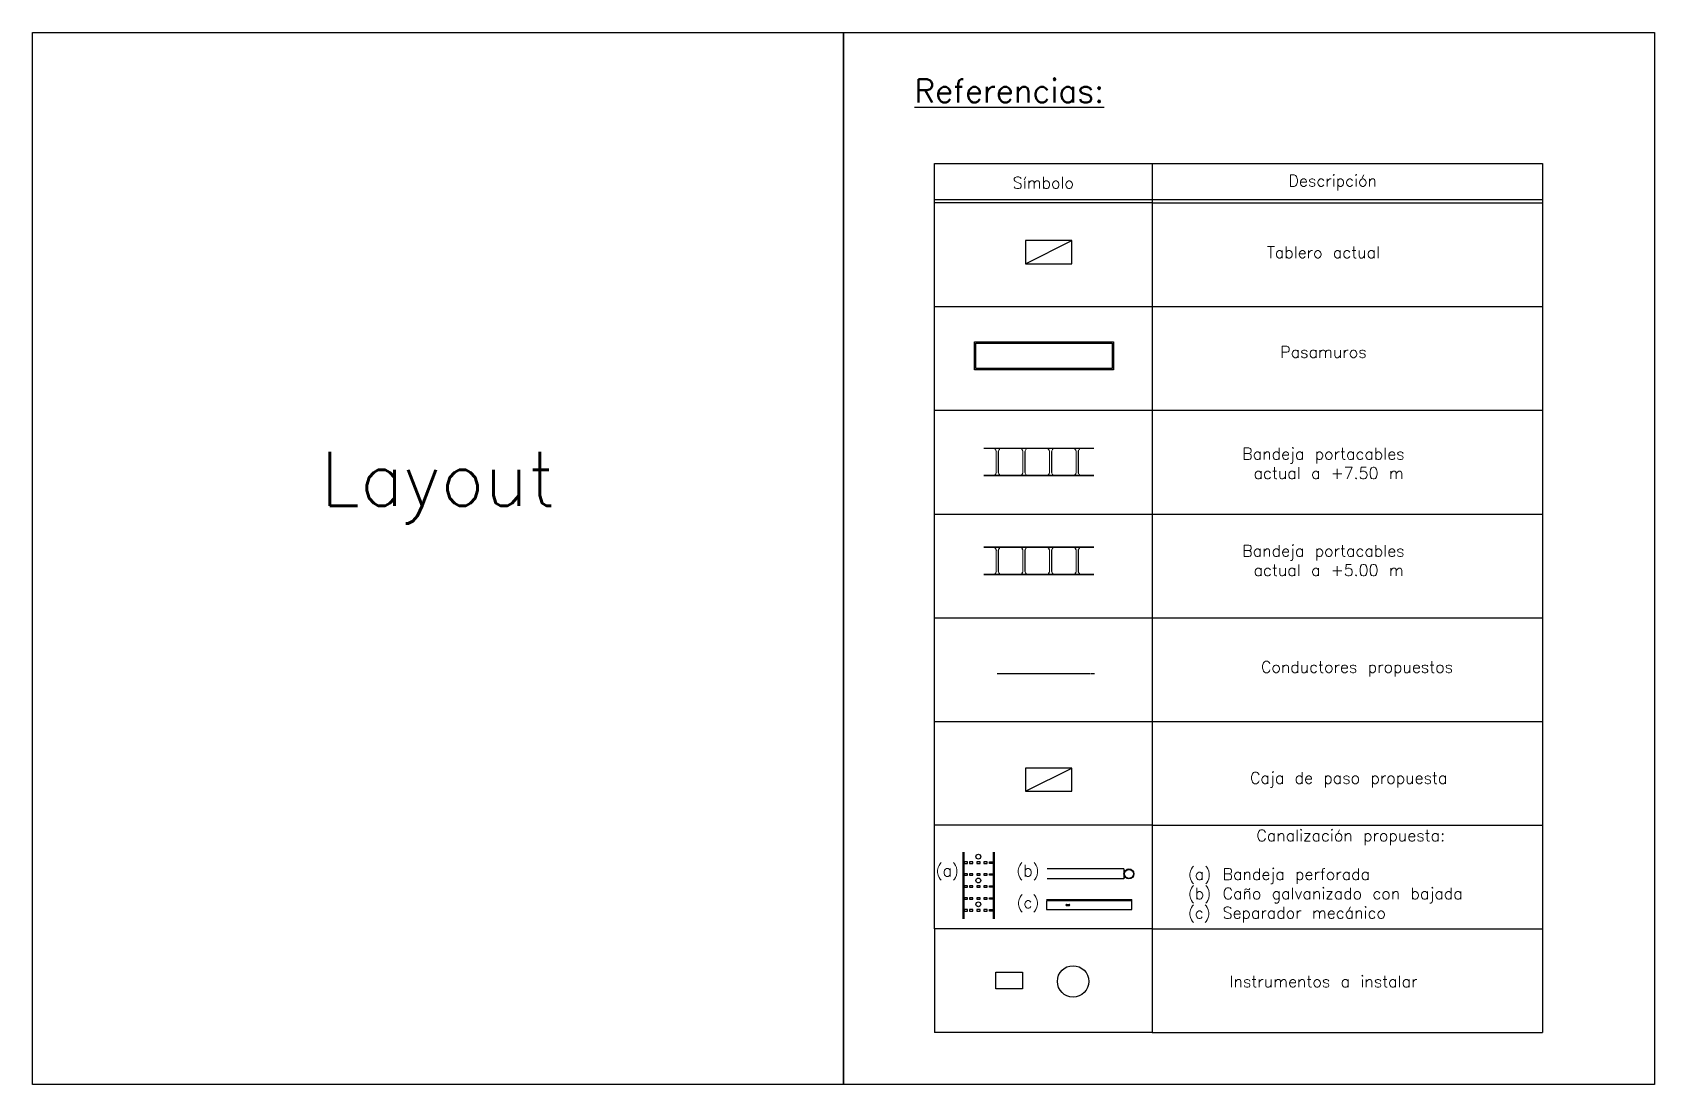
# Model space of a CAD drawing. Header units: inches. Extents: x 0 to 1653726, y 64327 to 706615.
# Drawn here: x 1652238.2 to 1652588.2, y 706388.2 to 706615.2 of the extents above; entities that cross this region are included whole.
import ezdxf

# ---------------------------------------------------------------- set-up
doc = ezdxf.new("R2010")
doc.units = ezdxf.units.IN
doc.header["$MEASUREMENT"] = 0
doc.linetypes.add('1 PULG', pattern=[10, 10, 0])
doc.layers.add('Bandeja + 5.00 m', color=100, linetype='Continuous', lineweight=0)
doc.layers.add('Bandeja +7.50 m', color=5, linetype='Continuous', lineweight=0)
for name, color, linetype in [('Canalización nueva', 6, 'Continuous'), ('Conductor nuevo', 1, '1 PULG'), ('Instrumento nuevo', 1, 'Continuous'), ('Pasamuros', 4, 'Continuous'), ('Tablero actual', 4, 'Continuous'), ('Tablero nuevo', 6, 'Continuous')]:
    doc.layers.add(name, color=color, linetype=linetype)
doc.styles.add('FB', font='txt.shx')

msp = doc.modelspace()

# ---------------------------------------------------------------- texts
at = {"attachment_point": 5, "style": 'FB'}
for s, width, gutter_width, heights, insert, char_height in [('{\\LReferencias:}', 175.0005, 12.5, [0], (1652448.96, 706602.62), 5), ('Símbolo', 175.0005, 12.5, [0], (1652456.32, 706582.79), 2.5), ('Descripción', 175.0005, 12.5, [0], (1652518.76, 706582.81), 2.5), ('Tablero actual', 175.0005, 12.5, [0], (1652516.76, 706567.77), 2.5), ('Pasamuros', 175.0005, 12.5, [2.5], (1652516.76, 706546.27), 2.5), ('Layout', 203.1178, 14.51, [0], (1652325.76, 706516.98), 11.607), ('Bandeja portacables\\P actual a +7.50 m ', 175.0005, 12.5, [0], (1652516.76, 706522.23), 2.5), ('Bandeja portacables\\P actual a +5.00 m', 175.0005, 12.5, [0], (1652516.76, 706501.29), 2.5), ('Conductores propuestos ', 175.0005, 12.5, [0], (1652524.01, 706477.91), 2.5), ('Caja de paso propuesta', 175.0005, 12.5, [0], (1652522.21, 706453.97), 2.5), ('Canalización propuesta:\\P\\P\\pxi-3,l4,ql,t4;(a)^IBandeja perforada\\P(b)^ICaño galvanizado con bajada\\P(c)^ISeparador mecánico', 75.2766, 12.5, [0], (1652522.64, 706433.2), 2.5), ('(a)', 6.1757, 12.5, [0], (1652435.59, 706433.97), 2.5), ('(b)', 6.1757, 12.5, [0], (1652453, 706433.97), 2.5), ('(c)', 6.1757, 12.5, [0], (1652453, 706427.09), 2.5), ('Instrumentos a instalar', 175.0005, 12.5, [0], (1652516.76, 706410.46), 2.5)]:
    msp.add_mtext_dynamic_manual_height_columns(s, width=width, gutter_width=gutter_width, heights=heights, dxfattribs=dict(at, insert=insert, char_height=char_height))

# ---------------------------------------------------------------- linework, layer by layer
for p, q in [((1652432.84, 706578.46), (1652432.84, 706586.96)), ((1652432.84, 706586.96), (1652564.04, 706586.96)), ((1652479.83, 706586.96), (1652479.83, 706444.19)), ((1652479.83, 706586.96), (1652479.83, 706556.08)), ((1652564.04, 706586.96), (1652564.04, 706421.81)), ((1652432.84, 706578.46), (1652432.84, 706579.21)), ((1652432.84, 706579.21), (1652564.04, 706579.21)), ((1652432.84, 706421.81), (1652432.84, 706578.46)), ((1652479.83, 706578.46), (1652432.84, 706578.46)), ((1652479.83, 706578.46), (1652479.83, 706556.08)), ((1652479.83, 706578.46), (1652564.04, 706578.46)), ((1652432.84, 706556.08), (1652564.04, 706556.08)), ((1652479.83, 706556.08), (1652479.83, 706533.7)), ((1652432.84, 706533.7), (1652564.04, 706533.7)), ((1652479.83, 706533.7), (1652479.83, 706511.32)), ((1652432.84, 706511.32), (1652564.04, 706511.32)), ((1652479.83, 706511.32), (1652479.83, 706488.95)), ((1652432.84, 706488.95), (1652564.04, 706488.95)), ((1652479.83, 706488.95), (1652479.83, 706466.57)), ((1652432.84, 706466.57), (1652564.04, 706466.57)), ((1652479.83, 706466.57), (1652479.83, 706444.19)), ((1652479.83, 706444.19), (1652432.84, 706444.19)), ((1652479.83, 706444.19), (1652564.04, 706444.19)), ((1652479.83, 706444.19), (1652479.83, 706421.81)), ((1652479.83, 706421.81), (1652432.84, 706421.81)), ((1652432.84, 706421.81), (1652432.84, 706399.43)), ((1652479.83, 706421.81), (1652564.04, 706421.81)), ((1652479.83, 706421.81), (1652479.83, 706399.43)), ((1652564.04, 706421.81), (1652564.04, 706399.43)), ((1652479.83, 706399.43), (1652432.84, 706399.43)), ((1652479.83, 706399.43), (1652564.04, 706399.43))]:
    msp.add_line(p, q)
for points in [[(1652238.2, 706615.22), (1652413.2, 706615.22), (1652413.2, 706388.22), (1652238.2, 706388.22)], [(1652413.2, 706615.22), (1652588.2, 706615.22), (1652588.2, 706388.22), (1652413.2, 706388.22)]]:
    msp.add_lwpolyline(points, close=True)
at = {"layer": 'Bandeja + 5.00 m'}
for p, q in [((1652443.51, 706504.21), (1652461.45, 706504.21)), ((1652443.51, 706504.2), (1652461.45, 706504.2)), ((1652443.51, 706504.09), (1652461.45, 706504.09)), ((1652445.9, 706504.09), (1652445.9, 706503.97)), ((1652446.06, 706503.79), (1652445.93, 706503.94)), ((1652446.04, 706503.76), (1652445.93, 706503.88)), ((1652446.13, 706503.48), (1652446.13, 706498.95)), ((1652446.17, 706503.48), (1652446.17, 706498.95)), ((1652446.59, 706503.48), (1652446.59, 706498.95)), ((1652446.63, 706503.48), (1652446.63, 706498.95)), ((1652446.7, 706503.79), (1652446.83, 706503.94)), ((1652446.73, 706503.76), (1652446.83, 706503.88)), ((1652446.86, 706504.09), (1652446.86, 706503.97)), ((1652446.86, 706504.09), (1652451.65, 706504.09)), ((1652446.86, 706504.09), (1652451.65, 706504.09)), ((1652449.25, 706504.21), (1652467.19, 706504.21)), ((1652449.25, 706504.2), (1652467.19, 706504.2)), ((1652449.25, 706504.09), (1652467.19, 706504.09)), ((1652451.65, 706504.09), (1652451.65, 706503.97)), ((1652451.65, 706504.09), (1652451.65, 706503.97)), ((1652451.81, 706503.79), (1652451.68, 706503.94)), ((1652451.81, 706503.79), (1652451.68, 706503.94)), ((1652451.78, 706503.76), (1652451.68, 706503.88)), ((1652451.78, 706503.76), (1652451.68, 706503.88)), ((1652451.88, 706503.48), (1652451.88, 706498.95)), ((1652451.88, 706503.48), (1652451.88, 706498.95)), ((1652451.92, 706503.48), (1652451.92, 706498.95)), ((1652451.92, 706503.48), (1652451.92, 706498.95)), ((1652452.34, 706503.48), (1652452.34, 706498.95)), ((1652452.34, 706503.48), (1652452.34, 706498.95)), ((1652452.38, 706503.48), (1652452.38, 706498.95)), ((1652452.38, 706503.48), (1652452.38, 706498.95)), ((1652452.44, 706503.79), (1652452.57, 706503.94)), ((1652452.44, 706503.79), (1652452.57, 706503.94)), ((1652452.47, 706503.76), (1652452.57, 706503.88)), ((1652452.47, 706503.76), (1652452.57, 706503.88)), ((1652452.61, 706504.09), (1652452.61, 706503.97)), ((1652452.61, 706504.09), (1652452.61, 706503.97)), ((1652452.61, 706504.09), (1652457.4, 706504.09)), ((1652457.4, 706504.09), (1652457.4, 706503.97)), ((1652457.4, 706504.09), (1652457.4, 706503.97)), ((1652457.56, 706503.79), (1652457.43, 706503.94)), ((1652457.56, 706503.79), (1652457.43, 706503.94)), ((1652457.53, 706503.76), (1652457.43, 706503.88)), ((1652457.53, 706503.76), (1652457.43, 706503.88)), ((1652457.63, 706503.48), (1652457.63, 706498.95)), ((1652457.63, 706503.48), (1652457.63, 706498.95)), ((1652457.66, 706503.48), (1652457.66, 706498.95)), ((1652457.66, 706503.48), (1652457.66, 706498.95)), ((1652458.09, 706503.48), (1652458.09, 706498.95)), ((1652458.09, 706503.48), (1652458.09, 706498.95)), ((1652458.12, 706503.48), (1652458.12, 706498.95)), ((1652458.12, 706503.48), (1652458.12, 706498.95)), ((1652458.19, 706503.79), (1652458.32, 706503.94)), ((1652458.19, 706503.79), (1652458.32, 706503.94)), ((1652458.22, 706503.76), (1652458.32, 706503.88)), ((1652458.22, 706503.76), (1652458.32, 706503.88)), ((1652458.35, 706504.09), (1652458.35, 706503.97)), ((1652458.35, 706504.09), (1652458.35, 706503.97)), ((1652463.14, 706504.09), (1652463.14, 706503.97)), ((1652463.31, 706503.79), (1652463.18, 706503.94)), ((1652463.28, 706503.76), (1652463.18, 706503.88)), ((1652463.37, 706503.48), (1652463.37, 706498.95)), ((1652463.41, 706503.48), (1652463.41, 706498.95)), ((1652463.83, 706503.48), (1652463.83, 706498.95)), ((1652463.87, 706503.48), (1652463.87, 706498.95)), ((1652463.94, 706503.79), (1652464.07, 706503.94)), ((1652463.97, 706503.76), (1652464.07, 706503.88)), ((1652464.1, 706504.09), (1652464.1, 706503.97)), ((1652443.51, 706498.34), (1652461.45, 706498.34)), ((1652443.51, 706498.22), (1652461.45, 706498.22)), ((1652443.51, 706498.21), (1652461.45, 706498.21)), ((1652445.9, 706498.34), (1652445.9, 706498.45)), ((1652446.04, 706498.66), (1652445.93, 706498.55)), ((1652446.06, 706498.64), (1652445.93, 706498.49)), ((1652446.7, 706498.64), (1652446.83, 706498.49)), ((1652446.73, 706498.66), (1652446.83, 706498.55)), ((1652446.86, 706498.34), (1652446.86, 706498.45)), ((1652449.25, 706498.34), (1652467.19, 706498.34)), ((1652449.25, 706498.22), (1652467.19, 706498.22)), ((1652449.25, 706498.21), (1652467.19, 706498.21)), ((1652451.65, 706498.34), (1652451.65, 706498.45)), ((1652451.65, 706498.34), (1652451.65, 706498.45)), ((1652451.78, 706498.66), (1652451.68, 706498.55)), ((1652451.78, 706498.66), (1652451.68, 706498.55)), ((1652451.81, 706498.64), (1652451.68, 706498.49)), ((1652451.81, 706498.64), (1652451.68, 706498.49)), ((1652452.44, 706498.64), (1652452.57, 706498.49)), ((1652452.44, 706498.64), (1652452.57, 706498.49)), ((1652452.47, 706498.66), (1652452.57, 706498.55)), ((1652452.47, 706498.66), (1652452.57, 706498.55)), ((1652452.61, 706498.34), (1652452.61, 706498.45)), ((1652452.61, 706498.34), (1652452.61, 706498.45)), ((1652457.4, 706498.34), (1652457.4, 706498.45)), ((1652457.4, 706498.34), (1652457.4, 706498.45)), ((1652457.53, 706498.66), (1652457.43, 706498.55)), ((1652457.53, 706498.66), (1652457.43, 706498.55)), ((1652457.56, 706498.64), (1652457.43, 706498.49)), ((1652457.56, 706498.64), (1652457.43, 706498.49)), ((1652458.19, 706498.64), (1652458.32, 706498.49)), ((1652458.19, 706498.64), (1652458.32, 706498.49)), ((1652458.22, 706498.66), (1652458.32, 706498.55)), ((1652458.22, 706498.66), (1652458.32, 706498.55)), ((1652458.35, 706498.34), (1652458.35, 706498.45)), ((1652458.35, 706498.34), (1652458.35, 706498.45)), ((1652463.14, 706498.34), (1652463.14, 706498.45)), ((1652463.28, 706498.66), (1652463.18, 706498.55)), ((1652463.31, 706498.64), (1652463.18, 706498.49)), ((1652463.94, 706498.64), (1652464.07, 706498.49)), ((1652463.97, 706498.66), (1652464.07, 706498.55)), ((1652464.1, 706498.34), (1652464.1, 706498.45))]:
    msp.add_line(p, q, dxfattribs=at)
for centre, radius, start, end in [((1652446.1, 706504.05), 0.201, 190.6508, 214.7244), ((1652446.13, 706504), 0.229, 185.068, 211.4557), ((1652445.63, 706503.47), 0.507, 1.037, 35.8329), ((1652445.63, 706503.47), 0.545, 1.0381, 35.833), ((1652447.14, 706503.47), 0.545, 144.167, 178.9619), ((1652447.14, 706503.47), 0.507, 144.1671, 178.963), ((1652446.66, 706504.05), 0.201, 325.2756, 349.3492), ((1652446.63, 706504), 0.229, 328.5443, 354.932), ((1652451.85, 706504.05), 0.201, 190.6508, 214.7244), ((1652451.85, 706504.05), 0.201, 190.6508, 214.7244), ((1652451.88, 706504), 0.229, 185.068, 211.4557), ((1652451.88, 706504), 0.229, 185.068, 211.4557), ((1652451.37, 706503.47), 0.507, 1.037, 35.8329), ((1652451.37, 706503.47), 0.507, 1.037, 35.8329), ((1652451.37, 706503.47), 0.545, 1.0381, 35.833), ((1652451.37, 706503.47), 0.545, 1.0381, 35.833), ((1652452.88, 706503.47), 0.545, 144.167, 178.9619), ((1652452.88, 706503.47), 0.545, 144.167, 178.9619), ((1652452.88, 706503.47), 0.507, 144.1671, 178.963), ((1652452.88, 706503.47), 0.507, 144.1671, 178.963), ((1652452.41, 706504.05), 0.201, 325.2756, 349.3492), ((1652452.41, 706504.05), 0.201, 325.2756, 349.3492), ((1652452.38, 706504), 0.229, 328.5443, 354.932), ((1652452.38, 706504), 0.229, 328.5443, 354.932), ((1652457.59, 706504.05), 0.201, 190.6508, 214.7244), ((1652457.59, 706504.05), 0.201, 190.6508, 214.7244), ((1652457.62, 706504), 0.229, 185.068, 211.4557), ((1652457.62, 706504), 0.229, 185.068, 211.4557), ((1652457.12, 706503.47), 0.507, 1.037, 35.8329), ((1652457.12, 706503.47), 0.507, 1.037, 35.8329), ((1652457.12, 706503.47), 0.545, 1.0381, 35.833), ((1652457.12, 706503.47), 0.545, 1.0381, 35.833), ((1652458.63, 706503.47), 0.545, 144.167, 178.9619), ((1652458.63, 706503.47), 0.545, 144.167, 178.9619), ((1652458.63, 706503.47), 0.507, 144.1671, 178.963), ((1652458.63, 706503.47), 0.507, 144.1671, 178.963), ((1652458.16, 706504.05), 0.201, 325.2756, 349.3492), ((1652458.16, 706504.05), 0.201, 325.2756, 349.3492), ((1652458.13, 706504), 0.229, 328.5443, 354.932), ((1652458.13, 706504), 0.229, 328.5443, 354.932), ((1652463.34, 706504.05), 0.201, 190.6508, 214.7244), ((1652463.37, 706504), 0.229, 185.068, 211.4557), ((1652462.87, 706503.47), 0.507, 1.037, 35.8329), ((1652462.87, 706503.47), 0.545, 1.0381, 35.833), ((1652464.38, 706503.47), 0.545, 144.167, 178.9619), ((1652464.38, 706503.47), 0.507, 144.1671, 178.963), ((1652463.9, 706504.05), 0.201, 325.2756, 349.3492), ((1652463.87, 706504), 0.229, 328.5443, 354.932), ((1652446.13, 706498.43), 0.229, 148.5443, 174.932), ((1652446.1, 706498.37), 0.201, 145.2756, 169.3492), ((1652445.63, 706498.96), 0.507, 324.1671, 358.963), ((1652445.63, 706498.96), 0.545, 324.1671, 358.963), ((1652447.14, 706498.96), 0.545, 181.037, 215.8329), ((1652447.14, 706498.96), 0.507, 181.037, 215.8329), ((1652446.63, 706498.43), 0.229, 5.068, 31.4557), ((1652446.66, 706498.37), 0.201, 10.6508, 34.7244), ((1652451.88, 706498.43), 0.229, 148.5443, 174.932), ((1652451.88, 706498.43), 0.229, 148.5443, 174.932), ((1652451.85, 706498.37), 0.201, 145.2756, 169.3492), ((1652451.85, 706498.37), 0.201, 145.2756, 169.3492), ((1652451.37, 706498.96), 0.507, 324.1671, 358.963), ((1652451.37, 706498.96), 0.507, 324.1671, 358.963), ((1652451.37, 706498.96), 0.545, 324.1671, 358.963), ((1652451.37, 706498.96), 0.545, 324.1671, 358.963), ((1652452.88, 706498.96), 0.545, 181.037, 215.8329), ((1652452.88, 706498.96), 0.545, 181.037, 215.8329), ((1652452.88, 706498.96), 0.507, 181.037, 215.8329), ((1652452.88, 706498.96), 0.507, 181.037, 215.8329), ((1652452.38, 706498.43), 0.229, 5.068, 31.4557), ((1652452.38, 706498.43), 0.229, 5.068, 31.4557), ((1652452.41, 706498.37), 0.201, 10.6508, 34.7244), ((1652452.41, 706498.37), 0.201, 10.6508, 34.7244), ((1652457.62, 706498.43), 0.229, 148.5443, 174.932), ((1652457.62, 706498.43), 0.229, 148.5443, 174.932), ((1652457.59, 706498.37), 0.201, 145.2756, 169.3492), ((1652457.59, 706498.37), 0.201, 145.2756, 169.3492), ((1652457.12, 706498.96), 0.507, 324.1671, 358.963), ((1652457.12, 706498.96), 0.507, 324.1671, 358.963), ((1652457.12, 706498.96), 0.545, 324.1671, 358.963), ((1652457.12, 706498.96), 0.545, 324.1671, 358.963), ((1652458.63, 706498.96), 0.545, 181.037, 215.8329), ((1652458.63, 706498.96), 0.545, 181.037, 215.8329), ((1652458.63, 706498.96), 0.507, 181.037, 215.8329), ((1652458.63, 706498.96), 0.507, 181.037, 215.8329), ((1652458.13, 706498.43), 0.229, 5.068, 31.4557), ((1652458.13, 706498.43), 0.229, 5.068, 31.4557), ((1652458.16, 706498.37), 0.201, 10.6508, 34.7244), ((1652458.16, 706498.37), 0.201, 10.6508, 34.7244), ((1652463.37, 706498.43), 0.229, 148.5443, 174.932), ((1652463.34, 706498.37), 0.201, 145.2756, 169.3492), ((1652462.87, 706498.96), 0.507, 324.1671, 358.963), ((1652462.87, 706498.96), 0.545, 324.1671, 358.963), ((1652464.38, 706498.96), 0.545, 181.037, 215.8329), ((1652464.38, 706498.96), 0.507, 181.037, 215.8329), ((1652463.87, 706498.43), 0.229, 5.068, 31.4557), ((1652463.9, 706498.37), 0.201, 10.6508, 34.7244)]:
    msp.add_arc(centre, radius, start, end, dxfattribs=at)
at = {"layer": 'Bandeja +7.50 m'}
for p, q in [((1652443.51, 706525.55), (1652461.45, 706525.55)), ((1652443.51, 706525.54), (1652461.45, 706525.54)), ((1652443.51, 706525.42), (1652461.45, 706525.42)), ((1652445.9, 706525.42), (1652445.9, 706525.31)), ((1652446.06, 706525.13), (1652445.93, 706525.27)), ((1652446.04, 706525.1), (1652445.93, 706525.22)), ((1652446.13, 706524.81), (1652446.13, 706520.29)), ((1652446.17, 706524.81), (1652446.17, 706520.29)), ((1652446.59, 706524.81), (1652446.59, 706520.29)), ((1652446.63, 706524.81), (1652446.63, 706520.29)), ((1652446.7, 706525.13), (1652446.83, 706525.27)), ((1652446.73, 706525.1), (1652446.83, 706525.22)), ((1652446.86, 706525.42), (1652446.86, 706525.31)), ((1652446.86, 706525.42), (1652451.65, 706525.42)), ((1652446.86, 706525.42), (1652451.65, 706525.42)), ((1652449.25, 706525.55), (1652467.19, 706525.55)), ((1652449.25, 706525.54), (1652467.19, 706525.54)), ((1652449.25, 706525.42), (1652467.19, 706525.42)), ((1652451.65, 706525.42), (1652451.65, 706525.31)), ((1652451.65, 706525.42), (1652451.65, 706525.31)), ((1652451.81, 706525.13), (1652451.68, 706525.27)), ((1652451.81, 706525.13), (1652451.68, 706525.27)), ((1652451.78, 706525.1), (1652451.68, 706525.22)), ((1652451.78, 706525.1), (1652451.68, 706525.22)), ((1652451.88, 706524.81), (1652451.88, 706520.29)), ((1652451.88, 706524.81), (1652451.88, 706520.29)), ((1652451.92, 706524.81), (1652451.92, 706520.29)), ((1652451.92, 706524.81), (1652451.92, 706520.29)), ((1652452.34, 706524.81), (1652452.34, 706520.29)), ((1652452.34, 706524.81), (1652452.34, 706520.29)), ((1652452.38, 706524.81), (1652452.38, 706520.29)), ((1652452.38, 706524.81), (1652452.38, 706520.29)), ((1652452.44, 706525.13), (1652452.57, 706525.27)), ((1652452.44, 706525.13), (1652452.57, 706525.27)), ((1652452.47, 706525.1), (1652452.57, 706525.22)), ((1652452.47, 706525.1), (1652452.57, 706525.22)), ((1652452.61, 706525.42), (1652452.61, 706525.31)), ((1652452.61, 706525.42), (1652452.61, 706525.31)), ((1652452.61, 706525.42), (1652457.4, 706525.42)), ((1652457.4, 706525.42), (1652457.4, 706525.31)), ((1652457.4, 706525.42), (1652457.4, 706525.31)), ((1652457.56, 706525.13), (1652457.43, 706525.27)), ((1652457.56, 706525.13), (1652457.43, 706525.27)), ((1652457.53, 706525.1), (1652457.43, 706525.22)), ((1652457.53, 706525.1), (1652457.43, 706525.22)), ((1652457.63, 706524.81), (1652457.63, 706520.29)), ((1652457.63, 706524.81), (1652457.63, 706520.29)), ((1652457.66, 706524.81), (1652457.66, 706520.29)), ((1652457.66, 706524.81), (1652457.66, 706520.29)), ((1652458.09, 706524.81), (1652458.09, 706520.29)), ((1652458.09, 706524.81), (1652458.09, 706520.29)), ((1652458.12, 706524.81), (1652458.12, 706520.29)), ((1652458.12, 706524.81), (1652458.12, 706520.29)), ((1652458.19, 706525.13), (1652458.32, 706525.27)), ((1652458.19, 706525.13), (1652458.32, 706525.27)), ((1652458.22, 706525.1), (1652458.32, 706525.22)), ((1652458.22, 706525.1), (1652458.32, 706525.22)), ((1652458.35, 706525.42), (1652458.35, 706525.31)), ((1652458.35, 706525.42), (1652458.35, 706525.31)), ((1652463.14, 706525.42), (1652463.14, 706525.31)), ((1652463.31, 706525.13), (1652463.18, 706525.27)), ((1652463.28, 706525.1), (1652463.18, 706525.22)), ((1652463.37, 706524.81), (1652463.37, 706520.29)), ((1652463.41, 706524.81), (1652463.41, 706520.29)), ((1652463.83, 706524.81), (1652463.83, 706520.29)), ((1652463.87, 706524.81), (1652463.87, 706520.29)), ((1652463.94, 706525.13), (1652464.07, 706525.27)), ((1652463.97, 706525.1), (1652464.07, 706525.22)), ((1652464.1, 706525.42), (1652464.1, 706525.31)), ((1652443.51, 706519.68), (1652461.45, 706519.68)), ((1652443.51, 706519.56), (1652461.45, 706519.56)), ((1652443.51, 706519.55), (1652461.45, 706519.55)), ((1652445.9, 706519.68), (1652445.9, 706519.79)), ((1652446.04, 706520), (1652445.93, 706519.88)), ((1652446.06, 706519.97), (1652445.93, 706519.83)), ((1652446.7, 706519.97), (1652446.83, 706519.83)), ((1652446.73, 706520), (1652446.83, 706519.88)), ((1652446.86, 706519.68), (1652446.86, 706519.79)), ((1652449.25, 706519.68), (1652467.19, 706519.68)), ((1652449.25, 706519.56), (1652467.19, 706519.56)), ((1652449.25, 706519.55), (1652467.19, 706519.55)), ((1652451.65, 706519.68), (1652451.65, 706519.79)), ((1652451.65, 706519.68), (1652451.65, 706519.79)), ((1652451.78, 706520), (1652451.68, 706519.88)), ((1652451.78, 706520), (1652451.68, 706519.88)), ((1652451.81, 706519.97), (1652451.68, 706519.83)), ((1652451.81, 706519.97), (1652451.68, 706519.83)), ((1652452.44, 706519.97), (1652452.57, 706519.83)), ((1652452.44, 706519.97), (1652452.57, 706519.83)), ((1652452.47, 706520), (1652452.57, 706519.88)), ((1652452.47, 706520), (1652452.57, 706519.88)), ((1652452.61, 706519.68), (1652452.61, 706519.79)), ((1652452.61, 706519.68), (1652452.61, 706519.79)), ((1652457.4, 706519.68), (1652457.4, 706519.79)), ((1652457.4, 706519.68), (1652457.4, 706519.79)), ((1652457.53, 706520), (1652457.43, 706519.88)), ((1652457.53, 706520), (1652457.43, 706519.88)), ((1652457.56, 706519.97), (1652457.43, 706519.83)), ((1652457.56, 706519.97), (1652457.43, 706519.83)), ((1652458.19, 706519.97), (1652458.32, 706519.83)), ((1652458.19, 706519.97), (1652458.32, 706519.83)), ((1652458.22, 706520), (1652458.32, 706519.88)), ((1652458.22, 706520), (1652458.32, 706519.88)), ((1652458.35, 706519.68), (1652458.35, 706519.79)), ((1652458.35, 706519.68), (1652458.35, 706519.79)), ((1652463.14, 706519.68), (1652463.14, 706519.79)), ((1652463.28, 706520), (1652463.18, 706519.88)), ((1652463.31, 706519.97), (1652463.18, 706519.83)), ((1652463.94, 706519.97), (1652464.07, 706519.83)), ((1652463.97, 706520), (1652464.07, 706519.88)), ((1652464.1, 706519.68), (1652464.1, 706519.79))]:
    msp.add_line(p, q, dxfattribs=at)
for centre, radius, start, end in [((1652446.1, 706525.39), 0.201, 190.6508, 214.7244), ((1652446.13, 706525.34), 0.229, 185.068, 211.4557), ((1652445.63, 706524.8), 0.507, 1.037, 35.8329), ((1652445.63, 706524.8), 0.545, 1.0381, 35.833), ((1652447.14, 706524.8), 0.545, 144.167, 178.9619), ((1652447.14, 706524.8), 0.507, 144.1671, 178.963), ((1652446.66, 706525.39), 0.201, 325.2756, 349.3492), ((1652446.63, 706525.34), 0.229, 328.5443, 354.932), ((1652451.85, 706525.39), 0.201, 190.6508, 214.7244), ((1652451.85, 706525.39), 0.201, 190.6508, 214.7244), ((1652451.88, 706525.34), 0.229, 185.068, 211.4557), ((1652451.88, 706525.34), 0.229, 185.068, 211.4557), ((1652451.37, 706524.8), 0.507, 1.037, 35.8329), ((1652451.37, 706524.8), 0.507, 1.037, 35.8329), ((1652451.37, 706524.8), 0.545, 1.0381, 35.833), ((1652451.37, 706524.8), 0.545, 1.0381, 35.833), ((1652452.88, 706524.8), 0.545, 144.167, 178.9619), ((1652452.88, 706524.8), 0.545, 144.167, 178.9619), ((1652452.88, 706524.8), 0.507, 144.1671, 178.963), ((1652452.88, 706524.8), 0.507, 144.1671, 178.963), ((1652452.41, 706525.39), 0.201, 325.2756, 349.3492), ((1652452.41, 706525.39), 0.201, 325.2756, 349.3492), ((1652452.38, 706525.34), 0.229, 328.5443, 354.932), ((1652452.38, 706525.34), 0.229, 328.5443, 354.932), ((1652457.59, 706525.39), 0.201, 190.6508, 214.7244), ((1652457.59, 706525.39), 0.201, 190.6508, 214.7244), ((1652457.62, 706525.34), 0.229, 185.068, 211.4557), ((1652457.62, 706525.34), 0.229, 185.068, 211.4557), ((1652457.12, 706524.8), 0.507, 1.037, 35.8329), ((1652457.12, 706524.8), 0.507, 1.037, 35.8329), ((1652457.12, 706524.8), 0.545, 1.0381, 35.833), ((1652457.12, 706524.8), 0.545, 1.0381, 35.833), ((1652458.63, 706524.8), 0.545, 144.167, 178.9619), ((1652458.63, 706524.8), 0.545, 144.167, 178.9619), ((1652458.63, 706524.8), 0.507, 144.1671, 178.963), ((1652458.63, 706524.8), 0.507, 144.1671, 178.963), ((1652458.16, 706525.39), 0.201, 325.2756, 349.3492), ((1652458.16, 706525.39), 0.201, 325.2756, 349.3492), ((1652458.13, 706525.34), 0.229, 328.5443, 354.932), ((1652458.13, 706525.34), 0.229, 328.5443, 354.932), ((1652463.34, 706525.39), 0.201, 190.6508, 214.7244), ((1652463.37, 706525.34), 0.229, 185.068, 211.4557), ((1652462.87, 706524.8), 0.507, 1.037, 35.8329), ((1652462.87, 706524.8), 0.545, 1.0381, 35.833), ((1652464.38, 706524.8), 0.545, 144.167, 178.9619), ((1652464.38, 706524.8), 0.507, 144.1671, 178.963), ((1652463.9, 706525.39), 0.201, 325.2756, 349.3492), ((1652463.87, 706525.34), 0.229, 328.5443, 354.932), ((1652446.13, 706519.76), 0.229, 148.5443, 174.932), ((1652446.1, 706519.71), 0.201, 145.2756, 169.3492), ((1652445.63, 706520.29), 0.507, 324.1671, 358.963), ((1652445.63, 706520.29), 0.545, 324.1671, 358.963), ((1652447.14, 706520.29), 0.545, 181.037, 215.8329), ((1652447.14, 706520.29), 0.507, 181.037, 215.8329), ((1652446.63, 706519.76), 0.229, 5.068, 31.4557), ((1652446.66, 706519.71), 0.201, 10.6508, 34.7244), ((1652451.88, 706519.76), 0.229, 148.5443, 174.932), ((1652451.88, 706519.76), 0.229, 148.5443, 174.932), ((1652451.85, 706519.71), 0.201, 145.2756, 169.3492), ((1652451.85, 706519.71), 0.201, 145.2756, 169.3492), ((1652451.37, 706520.29), 0.507, 324.1671, 358.963), ((1652451.37, 706520.29), 0.507, 324.1671, 358.963), ((1652451.37, 706520.29), 0.545, 324.1671, 358.963), ((1652451.37, 706520.29), 0.545, 324.1671, 358.963), ((1652452.88, 706520.29), 0.545, 181.037, 215.8329), ((1652452.88, 706520.29), 0.545, 181.037, 215.8329), ((1652452.88, 706520.29), 0.507, 181.037, 215.8329), ((1652452.88, 706520.29), 0.507, 181.037, 215.8329), ((1652452.38, 706519.76), 0.229, 5.068, 31.4557), ((1652452.38, 706519.76), 0.229, 5.068, 31.4557), ((1652452.41, 706519.71), 0.201, 10.6508, 34.7244), ((1652452.41, 706519.71), 0.201, 10.6508, 34.7244), ((1652457.62, 706519.76), 0.229, 148.5443, 174.932), ((1652457.62, 706519.76), 0.229, 148.5443, 174.932), ((1652457.59, 706519.71), 0.201, 145.2756, 169.3492), ((1652457.59, 706519.71), 0.201, 145.2756, 169.3492), ((1652457.12, 706520.29), 0.507, 324.1671, 358.963), ((1652457.12, 706520.29), 0.507, 324.1671, 358.963), ((1652457.12, 706520.29), 0.545, 324.1671, 358.963), ((1652457.12, 706520.29), 0.545, 324.1671, 358.963), ((1652458.63, 706520.29), 0.545, 181.037, 215.8329), ((1652458.63, 706520.29), 0.545, 181.037, 215.8329), ((1652458.63, 706520.29), 0.507, 181.037, 215.8329), ((1652458.63, 706520.29), 0.507, 181.037, 215.8329), ((1652458.13, 706519.76), 0.229, 5.068, 31.4557), ((1652458.13, 706519.76), 0.229, 5.068, 31.4557), ((1652458.16, 706519.71), 0.201, 10.6508, 34.7244), ((1652458.16, 706519.71), 0.201, 10.6508, 34.7244), ((1652463.37, 706519.76), 0.229, 148.5443, 174.932), ((1652463.34, 706519.71), 0.201, 145.2756, 169.3492), ((1652462.87, 706520.29), 0.507, 324.1671, 358.963), ((1652462.87, 706520.29), 0.545, 324.1671, 358.963), ((1652464.38, 706520.29), 0.545, 181.037, 215.8329), ((1652464.38, 706520.29), 0.507, 181.037, 215.8329), ((1652463.87, 706519.76), 0.229, 5.068, 31.4557), ((1652463.9, 706519.71), 0.201, 10.6508, 34.7244)]:
    msp.add_arc(centre, radius, start, end, dxfattribs=at)
at = {"layer": 'Canalización nueva'}
for p, q in [((1652438.97, 706438.35), (1652438.97, 706423.98)), ((1652439.18, 706438.36), (1652439.18, 706423.99)), ((1652445.52, 706438.36), (1652445.52, 706423.99)), ((1652445.74, 706438.36), (1652445.74, 706423.99)), ((1652473.72, 706434.75), (1652457.14, 706434.73)), ((1652473.72, 706432.61), (1652457.14, 706432.59)), ((1652473.72, 706434.75), (1652473.72, 706432.61)), ((1652456.98, 706428.13), (1652475.39, 706428.13)), ((1652475.39, 706427.87), (1652456.98, 706427.87)), ((1652456.98, 706427.87), (1652456.98, 706426.02)), ((1652456.98, 706426.02), (1652475.39, 706426.02)), ((1652461.31, 706427.09), (1652461.6, 706427.09)), ((1652461.89, 706426.8), (1652461.31, 706426.8)), ((1652461.6, 706427.09), (1652461.89, 706427.09)), ((1652475.39, 706426.02), (1652475.39, 706428.13))]:
    msp.add_line(p, q, dxfattribs=at)
for points in [[(1652439.26, 706436.26), (1652439.26, 706435.95), (1652439.98, 706435.95), (1652439.98, 706436.26)], [(1652440.38, 706436.26), (1652440.38, 706435.95), (1652441.09, 706435.95), (1652441.09, 706436.26)], [(1652441.94, 706436.26), (1652441.94, 706435.95), (1652442.65, 706435.95), (1652442.65, 706436.26)], [(1652443.5, 706436.26), (1652443.5, 706435.95), (1652444.21, 706435.95), (1652444.21, 706436.26)], [(1652444.67, 706436.26), (1652445.39, 706436.26), (1652445.39, 706435.95), (1652444.67, 706435.95)], [(1652439.26, 706433.69), (1652439.26, 706433.38), (1652439.98, 706433.38), (1652439.98, 706433.69)], [(1652440.38, 706433.69), (1652440.38, 706433.38), (1652441.09, 706433.38), (1652441.09, 706433.69)], [(1652441.94, 706433.69), (1652441.94, 706433.38), (1652442.65, 706433.38), (1652442.65, 706433.69)], [(1652443.5, 706433.69), (1652443.5, 706433.38), (1652444.21, 706433.38), (1652444.21, 706433.69)], [(1652444.67, 706433.69), (1652445.39, 706433.69), (1652445.39, 706433.38), (1652444.67, 706433.38)], [(1652439.26, 706431.12), (1652439.26, 706430.8), (1652439.98, 706430.8), (1652439.98, 706431.12)], [(1652439.26, 706428.54), (1652439.26, 706428.23), (1652439.98, 706428.23), (1652439.98, 706428.54)], [(1652440.38, 706431.12), (1652440.38, 706430.8), (1652441.09, 706430.8), (1652441.09, 706431.12)], [(1652440.38, 706428.54), (1652440.38, 706428.23), (1652441.09, 706428.23), (1652441.09, 706428.54)], [(1652441.94, 706431.12), (1652441.94, 706430.8), (1652442.65, 706430.8), (1652442.65, 706431.12)], [(1652441.94, 706428.54), (1652441.94, 706428.23), (1652442.65, 706428.23), (1652442.65, 706428.54)], [(1652443.5, 706431.12), (1652443.5, 706430.8), (1652444.21, 706430.8), (1652444.21, 706431.12)], [(1652443.5, 706428.54), (1652443.5, 706428.23), (1652444.21, 706428.23), (1652444.21, 706428.54)], [(1652444.67, 706431.12), (1652445.39, 706431.12), (1652445.39, 706430.8), (1652444.67, 706430.8)], [(1652444.67, 706428.54), (1652445.39, 706428.54), (1652445.39, 706428.23), (1652444.67, 706428.23)], [(1652439.26, 706425.97), (1652439.26, 706425.66), (1652439.98, 706425.66), (1652439.98, 706425.97)], [(1652440.38, 706425.97), (1652440.38, 706425.66), (1652441.09, 706425.66), (1652441.09, 706425.97)], [(1652441.94, 706425.97), (1652441.94, 706425.66), (1652442.65, 706425.66), (1652442.65, 706425.97)], [(1652443.5, 706425.97), (1652443.5, 706425.66), (1652444.21, 706425.66), (1652444.21, 706425.97)], [(1652444.67, 706425.97), (1652445.39, 706425.97), (1652445.39, 706425.66), (1652444.67, 706425.66)]]:
    msp.add_lwpolyline(points, close=True, dxfattribs=at)
for centre, radius in [((1652442.29, 706437.39), 0.513), ((1652442.29, 706432.25), 0.513), ((1652474.79, 706433.68), 1.07), ((1652474.79, 706433.68), 0.966), ((1652442.29, 706427.11), 0.513)]:
    msp.add_circle(centre, radius, dxfattribs=at)
for centre, start, end in [((1652461.31, 706426.94), 90, 270), ((1652461.89, 706426.94), 270, 90)]:
    msp.add_arc(centre, 0.144, start, end, dxfattribs=at)
at = {"layer": 'Conductor nuevo'}
msp.add_line((1652446.34, 706476.94), (1652467.35, 706476.94), dxfattribs=at)
at = {"layer": 'Instrumento nuevo'}
msp.add_lwpolyline([(1652446.03, 706408.88), (1652446.03, 706412.45), (1652451.82, 706412.45), (1652451.82, 706408.88)], close=True, dxfattribs=at)
msp.add_circle((1652462.74, 706410.48), 3.39, dxfattribs=at)
at = {"layer": 'Pasamuros'}
for p, q in [((1652441.44, 706548.45), (1652471.44, 706548.45)), ((1652441.44, 706542.45), (1652441.44, 706548.45)), ((1652441.74, 706542.75), (1652441.74, 706548.15)), ((1652441.74, 706548.15), (1652471.14, 706548.15)), ((1652471.14, 706548.15), (1652471.14, 706542.75)), ((1652471.44, 706548.45), (1652471.44, 706542.45)), ((1652471.44, 706542.45), (1652441.44, 706542.45)), ((1652471.14, 706542.75), (1652441.74, 706542.75))]:
    msp.add_line(p, q, dxfattribs=at)
at = {"layer": 'Tablero actual'}
for p, q in [((1652452.47, 706570.32), (1652452.47, 706565.32)), ((1652462.47, 706570.32), (1652452.47, 706570.32)), ((1652452.47, 706565.32), (1652462.47, 706570.32)), ((1652462.47, 706565.32), (1652462.47, 706570.32)), ((1652452.47, 706565.32), (1652462.47, 706565.32))]:
    msp.add_line(p, q, dxfattribs=at)
at = {"layer": 'Tablero nuevo'}
for p, q in [((1652452.47, 706456.52), (1652452.47, 706451.52)), ((1652462.47, 706456.52), (1652452.47, 706456.52)), ((1652452.47, 706451.52), (1652462.47, 706456.52)), ((1652462.47, 706451.52), (1652462.47, 706456.52)), ((1652452.47, 706451.52), (1652462.47, 706451.52))]:
    msp.add_line(p, q, dxfattribs=at)

msp.set_redraw_order([(e.dxf.handle, doc.entitydb.next_handle()) for e in msp.query("TEXT MTEXT ATTDEF DIMENSION ARC_DIMENSION")])  # texts and dimensions are drawn at this point

doc.saveas('drawing.dxf')
